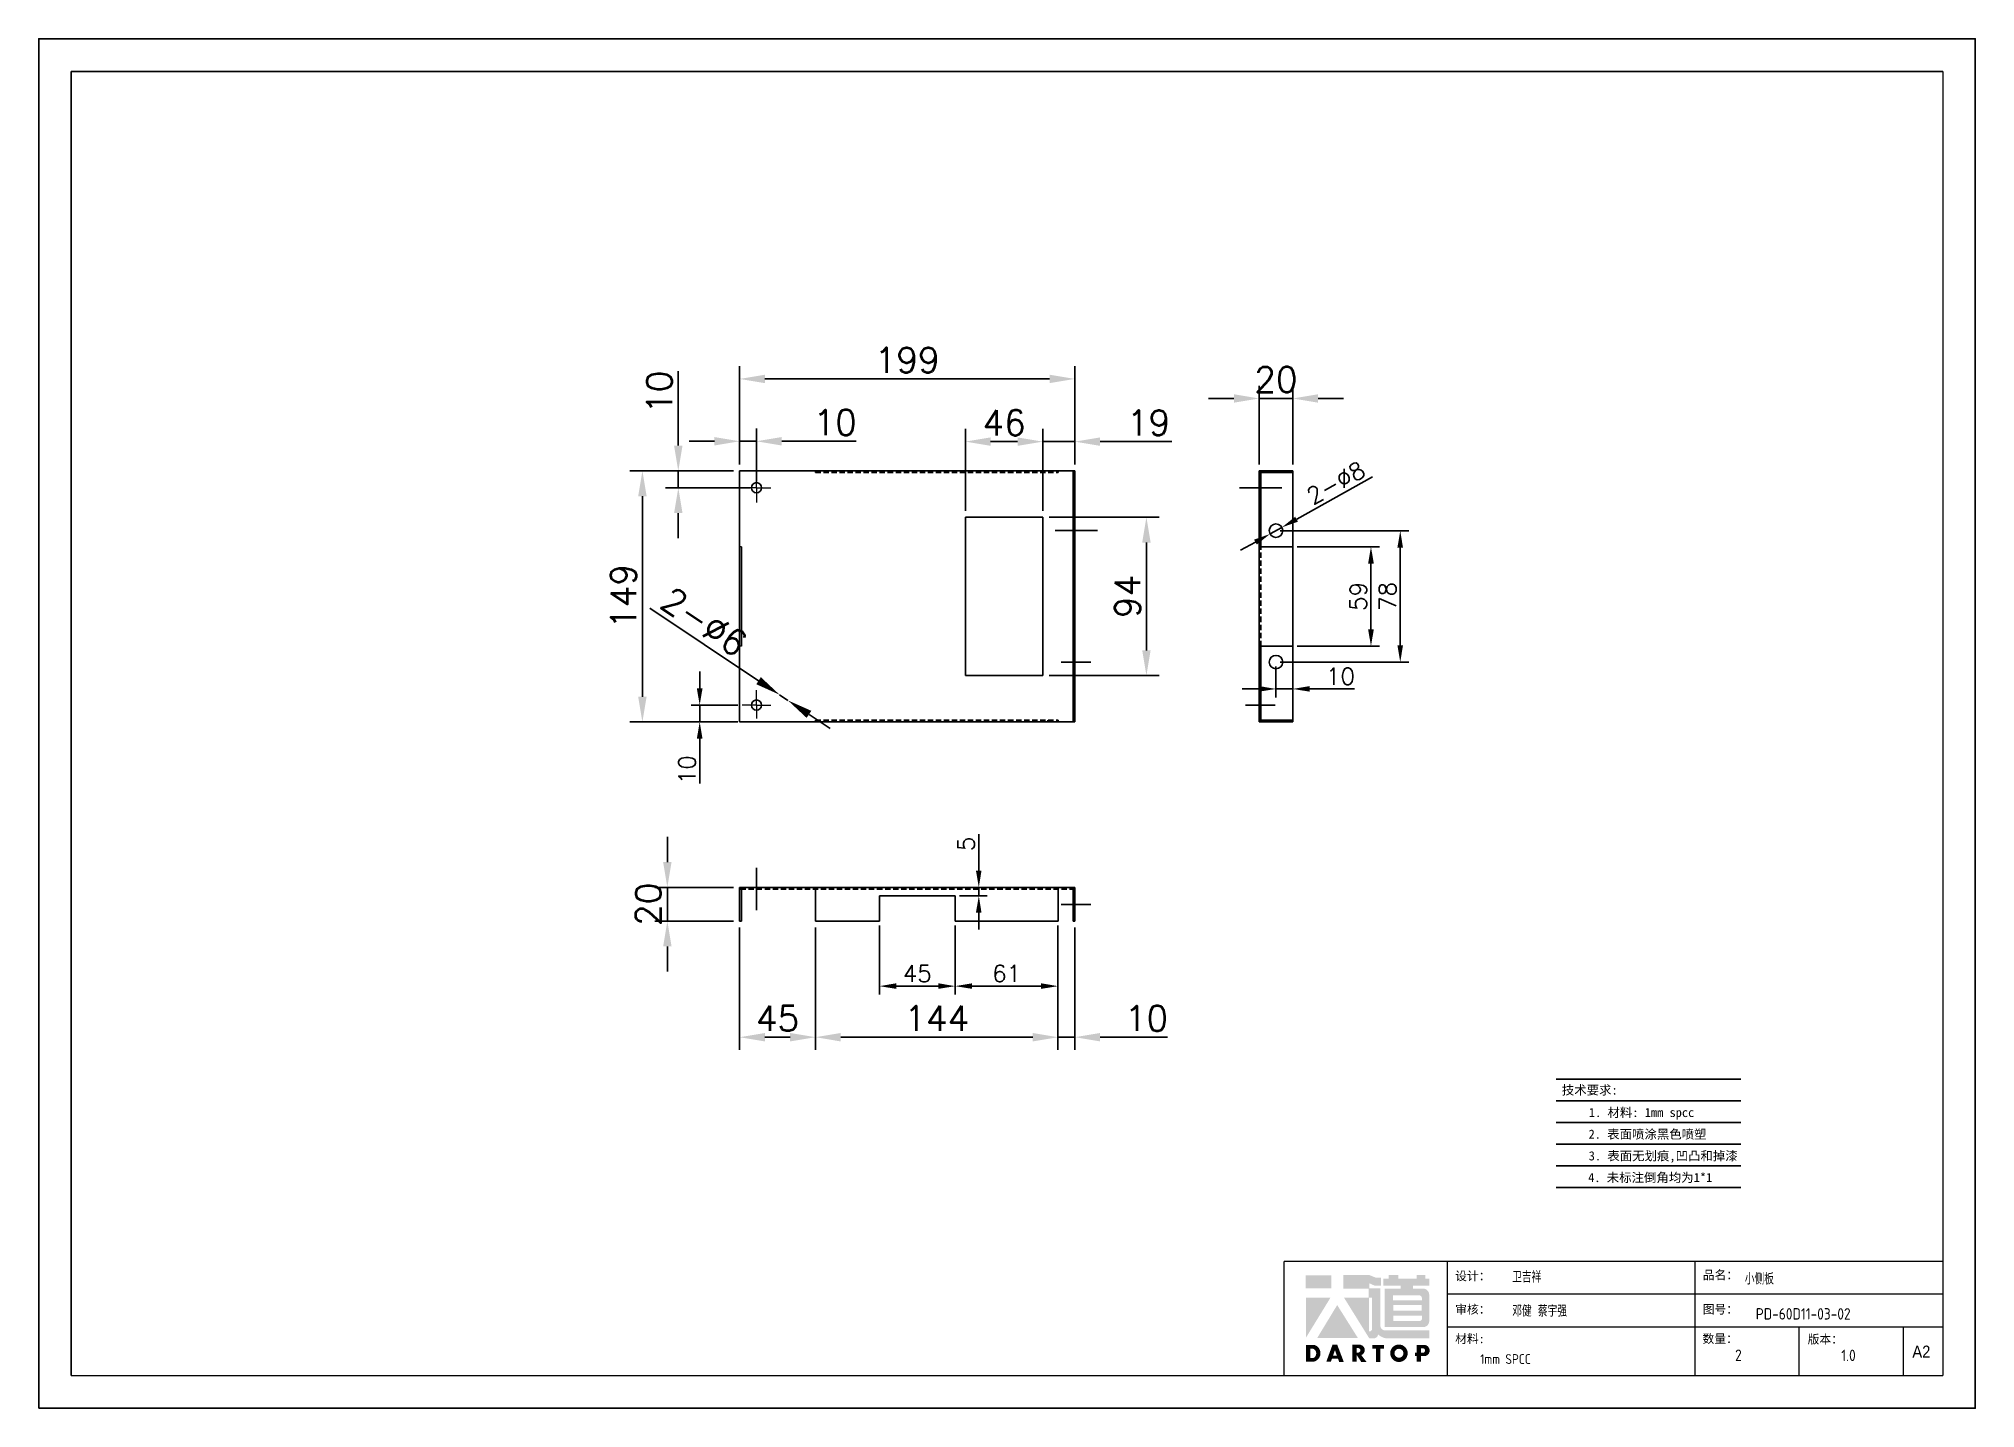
# Model space of a CAD drawing. Header units: millimetres. Extents: x -30327 to 34858, y 4015 to 75103.
# Drawn here: x -2896 to -1746, y 45675 to 46488 of the extents above; entities that cross this region are included whole.
import ezdxf
from ezdxf.enums import TextEntityAlignment as Align

# ---------------------------------------------------------------- set-up
doc = ezdxf.new("R2010")
doc.units = ezdxf.units.MM
doc.linetypes.add('HIDDEN2', pattern=[4.7625, 3.175, -1.5875])
doc.layers.add('A-TITLEBLOCK', color=7, linetype='Continuous', lineweight=18)
doc.layers.add('dim', color=2, linetype='Continuous', lineweight=9)
doc.layers.add('hidden', color=3, linetype='HIDDEN2')
doc.layers.add('print', color=30, linetype='Continuous')
doc.styles.add('GB', font='GBENOR.SHX', dxfattribs={"bigfont": 'gbcbig.shx'})
doc.styles.add('HZ', font='')
doc.styles.add('SLDTEXTSTYLE0', font='simfang.ttf', dxfattribs={"bigfont": 'bigfont'})
doc.styles.add('SLDTEXTSTYLE1', font='Gothic.ttf', dxfattribs={"width": 0.913})
doc.styles.get("Standard").update_dxf_attribs({"font": 'txt', "bigfont": 'gbcbig.shx'})
doc.styles.get('HZ').set_extended_font_data('SimSun')
doc.dimstyles.new('1-4', dxfattribs={"dimscale": 4, "dimtxt": 2.5, "dimasz": 2.5, "dimexe": 1.25, "dimexo": 0.625, "dimtad": 1, "dimdsep": 46, "dimtxsty": 'Standard', "dimcen": 2.5, "dimadec": 0, "dimazin": 0, "dimtfac": 1, "dimtmove": 0, "dimatfit": 3, "dimfxl": 0, "dimarcsym": 0})
doc.dimstyles.new('1-6', dxfattribs={"dimscale": 6, "dimtxt": 2.5, "dimasz": 2.5, "dimexe": 1.25, "dimexo": 0.625, "dimtad": 1, "dimdsep": 46, "dimtxsty": 'Standard', "dimcen": 2.5, "dimadec": 0, "dimazin": 0, "dimtfac": 1, "dimtmove": 0, "dimatfit": 3, "dimfxl": 0, "dimarcsym": 0})

msp = doc.modelspace()

# ---------------------------------------------------------------- texts
at = {"style": 'HZ'}
for s, height, p in [('技术要求:', 5.40642, (-1975.311, 45864.1508)), ('1. 材料: 1mm spcc ', 5.406416, (-1942.7114, 45850.8337)), ('    2. 表面喷涂黑色喷塑  ', 5.406416, (-1944.6934, 45837.9613)), ('3. 表面无划痕,凹凸和掉漆', 5.406416, (-1931.7129, 45825.0889)), ('4. 未标注倒角均为1*1', 5.406416, (-1939.4327, 45812.2164))]:
    msp.add_text(s, height=height, dxfattribs=at).set_placement(p, align=Align.MIDDLE_CENTER)

# ---------------------------------------------------------------- blocks, each defined once
blk = doc.blocks.new('*D1077')
at = {"layer": 'Defpoints', "color": 0}
for p in [(-2456.3, 46098.8), (-2451.3, 46095.4)]:
    blk.add_point(p, dxfattribs=at)
at = {"layer": 'dim', "color": 0, "lineweight": -2}
for p, q in [((-2533.2, 46150.1), (-2468.8, 46107.1)), ((-2451.3, 46095.4), (-2456.3, 46098.8)), ((-2438.8, 46087.1), (-2426.3, 46078.8))]:
    blk.add_line(p, q, dxfattribs=at)
at = {"layer": 'dim', "color": 0}
for points in [[(-2467.4, 46109.2), (-2470.1, 46105), (-2456.3, 46098.8)], [(-2437.4, 46089.2), (-2440.2, 46085), (-2451.3, 46095.4)]]:
    blk.add_solid(points, dxfattribs=at)
at = {"layer": 'dim', "color": 0, "lineweight": 9, "insert": (-2501, 46142.1), "char_height": 15, "attachment_point": 5, "rotation": 326.2874}
blk.add_mtext('2-%%C6', dxfattribs=at)
blk = doc.blocks.new('*D1078')
at = {"layer": 'Defpoints', "color": 0}
for p in [(-2537.7, 46231.6), (-2480, 46231.6), (-2480, 46082.6)]:
    blk.add_point(p, dxfattribs=at)
at = {"layer": 'dim', "color": 0, "lineweight": -2}
for p, q in [((-2483.7, 46231.6), (-2545.2, 46231.6)), ((-2537.7, 46097.6), (-2537.7, 46216.6)), ((-2483.7, 46082.6), (-2545.2, 46082.6))]:
    blk.add_line(p, q, dxfattribs=at)
at = {"layer": 'dim', "color": 0}
for points in [[(-2540.2, 46216.6), (-2535.2, 46216.6), (-2537.7, 46231.6)], [(-2540.2, 46097.6), (-2535.2, 46097.6), (-2537.7, 46082.6)]]:
    blk.add_solid(points, dxfattribs=at)
at = {"layer": 'dim', "color": 0, "lineweight": 9, "insert": (-2549, 46157.1), "char_height": 15, "attachment_point": 5, "rotation": 90}
blk.add_mtext('149', dxfattribs=at)
blk = doc.blocks.new('*D1079')
at = {"layer": 'Defpoints', "color": 0}
for p in [(-2281, 46286.2), (-2480, 46231.6), (-2281, 46231.6)]:
    blk.add_point(p, dxfattribs=at)
at = {"layer": 'dim', "color": 0, "lineweight": -2}
for p, q in [((-2480, 46235.4), (-2480, 46293.7)), ((-2465, 46286.2), (-2296, 46286.2)), ((-2281, 46235.4), (-2281, 46293.7))]:
    blk.add_line(p, q, dxfattribs=at)
at = {"layer": 'dim', "color": 0}
for points in [[(-2465, 46288.7), (-2465, 46283.7), (-2480, 46286.2)], [(-2296, 46288.7), (-2296, 46283.7), (-2281, 46286.2)]]:
    blk.add_solid(points, dxfattribs=at)
at = {"layer": 'dim', "color": 0, "lineweight": 9, "insert": (-2380.5, 46297.4), "char_height": 15, "attachment_point": 5}
blk.add_mtext('199', dxfattribs=at)
blk = doc.blocks.new('*D1080')
at = {"layer": 'Defpoints', "color": 0}
for p in [(-2516.4, 46231.6), (-2480, 46231.6), (-2470, 46221.6)]:
    blk.add_point(p, dxfattribs=at)
at = {"layer": 'dim', "color": 0, "lineweight": -2}
for p, q in [((-2516.4, 46246.6), (-2516.4, 46290.8)), ((-2483.7, 46231.6), (-2523.9, 46231.6)), ((-2516.4, 46221.6), (-2516.4, 46231.6)), ((-2473.7, 46221.6), (-2523.9, 46221.6)), ((-2516.4, 46206.6), (-2516.4, 46191.6))]:
    blk.add_line(p, q, dxfattribs=at)
at = {"layer": 'dim', "color": 0}
for points in [[(-2518.9, 46246.6), (-2513.9, 46246.6), (-2516.4, 46231.6)], [(-2518.9, 46206.6), (-2513.9, 46206.6), (-2516.4, 46221.6)]]:
    blk.add_solid(points, dxfattribs=at)
at = {"layer": 'dim', "color": 0, "lineweight": 9, "insert": (-2527.6, 46278.3), "char_height": 15, "attachment_point": 5, "rotation": 90}
blk.add_mtext('10', dxfattribs=at)
blk = doc.blocks.new('*D1081')
at = {"layer": 'Defpoints', "color": 0}
for p in [(-2480, 46249.2), (-2480, 46231.6), (-2470, 46221.6)]:
    blk.add_point(p, dxfattribs=at)
at = {"layer": 'dim', "color": 0, "lineweight": -2}
for p, q in [((-2495, 46249.2), (-2510, 46249.2)), ((-2480, 46235.4), (-2480, 46256.7)), ((-2480, 46249.2), (-2470, 46249.2)), ((-2470, 46225.4), (-2470, 46256.7)), ((-2455, 46249.2), (-2410.8, 46249.2))]:
    blk.add_line(p, q, dxfattribs=at)
at = {"layer": 'dim', "color": 0}
for points in [[(-2495, 46251.7), (-2495, 46246.7), (-2480, 46249.2)], [(-2455, 46251.7), (-2455, 46246.7), (-2470, 46249.2)]]:
    blk.add_solid(points, dxfattribs=at)
at = {"layer": 'dim', "color": 0, "lineweight": 9, "insert": (-2423.3, 46260.4), "char_height": 15, "attachment_point": 5}
blk.add_mtext('10', dxfattribs=at)
blk = doc.blocks.new('*D1090')
at = {"layer": 'Defpoints', "color": 0}
for p in [(-2522.9, 45984.4), (-2480, 45984.4), (-2480, 45964.4)]:
    blk.add_point(p, dxfattribs=at)
at = {"layer": 'dim', "color": 0, "lineweight": -2}
for p, q in [((-2522.9, 45999.4), (-2522.9, 46014.4)), ((-2483.7, 45984.4), (-2530.4, 45984.4)), ((-2522.9, 45964.4), (-2522.9, 45984.4)), ((-2483.7, 45964.4), (-2530.4, 45964.4)), ((-2522.9, 45949.4), (-2522.9, 45934.4))]:
    blk.add_line(p, q, dxfattribs=at)
at = {"layer": 'dim', "color": 0}
for points in [[(-2525.4, 45999.4), (-2520.4, 45999.4), (-2522.9, 45984.4)], [(-2525.4, 45949.4), (-2520.4, 45949.4), (-2522.9, 45964.4)]]:
    blk.add_solid(points, dxfattribs=at)
at = {"layer": 'dim', "color": 0, "lineweight": 9, "insert": (-2534.2, 45974.4), "char_height": 15, "attachment_point": 5, "rotation": 90}
blk.add_mtext('20', dxfattribs=at)
blk = doc.blocks.new('*D1091')
at = {"layer": 'Defpoints', "color": 0}
for p in [(-2480, 45964.4), (-2435, 45964.4), (-2435, 45895.5)]:
    blk.add_point(p, dxfattribs=at)
at = {"layer": 'dim', "color": 0, "lineweight": -2}
for p, q in [((-2480, 45960.6), (-2480, 45888)), ((-2435, 45960.6), (-2435, 45888)), ((-2465, 45895.5), (-2450, 45895.5))]:
    blk.add_line(p, q, dxfattribs=at)
at = {"layer": 'dim', "color": 0}
for points in [[(-2465, 45898), (-2465, 45893), (-2480, 45895.5)], [(-2450, 45898), (-2450, 45893), (-2435, 45895.5)]]:
    blk.add_solid(points, dxfattribs=at)
at = {"layer": 'dim', "color": 0, "lineweight": 9, "insert": (-2457.5, 45906.7), "char_height": 15, "attachment_point": 5}
blk.add_mtext('45', dxfattribs=at)
blk = doc.blocks.new('*D1092')
at = {"layer": 'Defpoints', "color": 0}
for p in [(-2435, 45964.4), (-2291, 45964.4), (-2291, 45895.5)]:
    blk.add_point(p, dxfattribs=at)
at = {"layer": 'dim', "color": 0, "lineweight": -2}
for p, q in [((-2435, 45960.6), (-2435, 45888)), ((-2291, 45960.6), (-2291, 45888)), ((-2420, 45895.5), (-2306, 45895.5))]:
    blk.add_line(p, q, dxfattribs=at)
at = {"layer": 'dim', "color": 0}
for points in [[(-2420, 45898), (-2420, 45893), (-2435, 45895.5)], [(-2306, 45898), (-2306, 45893), (-2291, 45895.5)]]:
    blk.add_solid(points, dxfattribs=at)
at = {"layer": 'dim', "color": 0, "lineweight": 9, "insert": (-2363, 45906.7), "char_height": 15, "attachment_point": 5}
blk.add_mtext('144', dxfattribs=at)
blk = doc.blocks.new('*D1093')
at = {"layer": 'Defpoints', "color": 0}
for p in [(-2291, 45964.4), (-2281, 45964.4), (-2291, 45895.5)]:
    blk.add_point(p, dxfattribs=at)
at = {"layer": 'dim', "color": 0, "lineweight": -2}
for p, q in [((-2291, 45960.6), (-2291, 45888)), ((-2281, 45960.6), (-2281, 45888)), ((-2306, 45895.5), (-2321, 45895.5)), ((-2291, 45895.5), (-2281, 45895.5)), ((-2266, 45895.5), (-2226, 45895.5))]:
    blk.add_line(p, q, dxfattribs=at)
at = {"layer": 'dim', "color": 0}
for points in [[(-2306, 45898), (-2306, 45893), (-2291, 45895.5)], [(-2266, 45898), (-2266, 45893), (-2281, 45895.5)]]:
    blk.add_solid(points, dxfattribs=at)
at = {"layer": 'dim', "color": 0, "lineweight": 9, "insert": (-2238.5, 45906.7), "char_height": 15, "attachment_point": 5}
blk.add_mtext('10', dxfattribs=at)
blk = doc.blocks.new('*D1094')
at = {"layer": 'Defpoints', "color": 0}
for p in [(-2171.6, 46274.6), (-2171.6, 46231.6), (-2151.6, 46231.6)]:
    blk.add_point(p, dxfattribs=at)
at = {"layer": 'dim', "color": 0, "lineweight": -2}
for p, q in [((-2186.6, 46274.6), (-2201.6, 46274.6)), ((-2171.6, 46235.4), (-2171.6, 46282.1)), ((-2151.6, 46274.6), (-2171.6, 46274.6)), ((-2151.6, 46235.4), (-2151.6, 46282.1)), ((-2136.6, 46274.6), (-2121.6, 46274.6))]:
    blk.add_line(p, q, dxfattribs=at)
at = {"layer": 'dim', "color": 0}
for points in [[(-2186.6, 46277.1), (-2186.6, 46272.1), (-2171.6, 46274.6)], [(-2136.6, 46277.1), (-2136.6, 46272.1), (-2151.6, 46274.6)]]:
    blk.add_solid(points, dxfattribs=at)
at = {"layer": 'dim', "color": 0, "lineweight": 9, "insert": (-2161.6, 46285.9), "char_height": 15, "attachment_point": 5}
blk.add_mtext('20', dxfattribs=at)
blk = doc.blocks.new('*D1082')
at = {"layer": 'Defpoints', "color": 0}
for p in [(-2151.6, 46186.6), (-2105.2, 46186.6), (-2151.6, 46127.6)]:
    blk.add_point(p, dxfattribs=at)
at = {"layer": 'dim', "color": 0, "lineweight": -2}
for p, q in [((-2149.1, 46186.6), (-2100.2, 46186.6)), ((-2105.2, 46137.6), (-2105.2, 46176.6)), ((-2149.1, 46127.6), (-2100.2, 46127.6))]:
    blk.add_line(p, q, dxfattribs=at)
at = {"layer": 'dim', "color": 0}
for points in [[(-2106.9, 46176.6), (-2103.5, 46176.6), (-2105.2, 46186.6)], [(-2106.9, 46137.6), (-2103.5, 46137.6), (-2105.2, 46127.6)]]:
    blk.add_solid(points, dxfattribs=at)
at = {"layer": 'dim', "color": 0, "insert": (-2112.7, 46157.1), "char_height": 10, "attachment_point": 5, "rotation": 90}
blk.add_mtext('59', dxfattribs=at)
blk = doc.blocks.new('*D1083')
at = {"layer": 'Defpoints', "color": 0}
for p in [(-2352, 45964.4), (-2291, 45964.4), (-2352, 45925.8)]:
    blk.add_point(p, dxfattribs=at)
at = {"layer": 'dim', "color": 0, "lineweight": -2}
for p, q in [((-2352, 45961.9), (-2352, 45920.8)), ((-2291, 45961.9), (-2291, 45920.8)), ((-2301, 45925.8), (-2342, 45925.8))]:
    blk.add_line(p, q, dxfattribs=at)
at = {"layer": 'dim', "color": 0}
for points in [[(-2342, 45927.5), (-2342, 45924.2), (-2352, 45925.8)], [(-2301, 45927.5), (-2301, 45924.2), (-2291, 45925.8)]]:
    blk.add_solid(points, dxfattribs=at)
at = {"layer": 'dim', "color": 0, "insert": (-2321.5, 45933.3), "char_height": 10, "attachment_point": 5}
blk.add_mtext('61', dxfattribs=at)
blk = doc.blocks.new('*D1084')
at = {"layer": 'Defpoints', "color": 0}
for p in [(-2397, 45964.4), (-2352, 45964.4), (-2397, 45925.8)]:
    blk.add_point(p, dxfattribs=at)
at = {"layer": 'dim', "color": 0, "lineweight": -2}
for p, q in [((-2397, 45961.9), (-2397, 45920.8)), ((-2352, 45961.9), (-2352, 45920.8)), ((-2362, 45925.8), (-2387, 45925.8))]:
    blk.add_line(p, q, dxfattribs=at)
at = {"layer": 'dim', "color": 0}
for points in [[(-2387, 45927.5), (-2387, 45924.2), (-2397, 45925.8)], [(-2362, 45927.5), (-2362, 45924.2), (-2352, 45925.8)]]:
    blk.add_solid(points, dxfattribs=at)
at = {"layer": 'dim', "color": 0, "insert": (-2374.5, 45933.3), "char_height": 10, "attachment_point": 5}
blk.add_mtext('45', dxfattribs=at)
blk = doc.blocks.new('*D1085')
at = {"layer": 'Defpoints', "color": 0}
for p in [(-2352, 45984.4), (-2338, 45984.4), (-2352, 45979.4)]:
    blk.add_point(p, dxfattribs=at)
at = {"layer": 'dim', "color": 0, "lineweight": -2}
for p, q in [((-2338, 45994.4), (-2338, 46016)), ((-2349.5, 45984.4), (-2333, 45984.4)), ((-2338, 45979.4), (-2338, 45984.4)), ((-2349.5, 45979.4), (-2333, 45979.4)), ((-2338, 45969.4), (-2338, 45959.4))]:
    blk.add_line(p, q, dxfattribs=at)
at = {"layer": 'dim', "color": 0}
for points in [[(-2339.7, 45994.4), (-2336.4, 45994.4), (-2338, 45984.4)], [(-2339.7, 45969.4), (-2336.4, 45969.4), (-2338, 45979.4)]]:
    blk.add_solid(points, dxfattribs=at)
at = {"layer": 'dim', "color": 0, "insert": (-2345.5, 46010.2), "char_height": 10, "attachment_point": 5, "rotation": 90}
blk.add_mtext('5', dxfattribs=at)
blk = doc.blocks.new('*D1086')
at = {"layer": 'Defpoints', "color": 0}
for p in [(-2161.6, 46196.1), (-2161.6, 46118.1), (-2087.8, 46118.1)]:
    blk.add_point(p, dxfattribs=at)
at = {"layer": 'dim', "color": 0, "lineweight": -2}
for p, q in [((-2159.1, 46196.1), (-2082.8, 46196.1)), ((-2087.8, 46186.1), (-2087.8, 46128.1)), ((-2159.1, 46118.1), (-2082.8, 46118.1))]:
    blk.add_line(p, q, dxfattribs=at)
at = {"layer": 'dim', "color": 0}
for points in [[(-2089.5, 46186.1), (-2086.2, 46186.1), (-2087.8, 46196.1)], [(-2089.5, 46128.1), (-2086.2, 46128.1), (-2087.8, 46118.1)]]:
    blk.add_solid(points, dxfattribs=at)
at = {"layer": 'dim', "color": 0, "insert": (-2095.3, 46157.1), "char_height": 10, "attachment_point": 5, "rotation": 90}
blk.add_mtext('78', dxfattribs=at)
blk = doc.blocks.new('*D1087')
at = {"layer": 'Defpoints', "color": 0}
for p in [(-2165.1, 46194.2), (-2158.1, 46198.1)]:
    blk.add_point(p, dxfattribs=at)
at = {"layer": 'dim', "color": 0, "lineweight": -2}
for p, q in [((-2104.2, 46228), (-2149.3, 46202.9)), ((-2165.1, 46194.2), (-2158.1, 46198.1)), ((-2173.8, 46189.4), (-2182.6, 46184.5))]:
    blk.add_line(p, q, dxfattribs=at)
at = {"layer": 'dim', "color": 0}
for points in [[(-2150.2, 46204.4), (-2148.5, 46201.5), (-2158.1, 46198.1)], [(-2174.6, 46190.8), (-2173, 46187.9), (-2165.1, 46194.2)]]:
    blk.add_solid(points, dxfattribs=at)
at = {"layer": 'dim', "color": 0, "insert": (-2126, 46224.5), "char_height": 10, "attachment_point": 5, "rotation": 29.0383}
blk.add_mtext('2-∅8', dxfattribs=at)
blk = doc.blocks.new('*D1088')
at = {"layer": 'Defpoints', "color": 0}
for p in [(-2478.5, 46092.6), (-2503.7, 46082.6), (-2478.5, 46082.6)]:
    blk.add_point(p, dxfattribs=at)
at = {"layer": 'dim', "color": 0, "lineweight": -2}
for p, q in [((-2503.7, 46102.6), (-2503.7, 46112.6)), ((-2481, 46092.6), (-2508.7, 46092.6)), ((-2503.7, 46092.6), (-2503.7, 46082.6)), ((-2481, 46082.6), (-2508.7, 46082.6)), ((-2503.7, 46072.6), (-2503.7, 46046))]:
    blk.add_line(p, q, dxfattribs=at)
at = {"layer": 'dim', "color": 0}
for points in [[(-2505.4, 46102.6), (-2502, 46102.6), (-2503.7, 46092.6)], [(-2505.4, 46072.6), (-2502, 46072.6), (-2503.7, 46082.6)]]:
    blk.add_solid(points, dxfattribs=at)
at = {"layer": 'dim', "color": 0, "insert": (-2511.2, 46054.3), "char_height": 10, "attachment_point": 5, "rotation": 90}
blk.add_mtext('10', dxfattribs=at)
blk = doc.blocks.new('*D1089')
at = {"layer": 'Defpoints', "color": 0}
for p in [(-2161.6, 46118.1), (-2151.6, 46118.1), (-2151.6, 46102.2)]:
    blk.add_point(p, dxfattribs=at)
at = {"layer": 'dim', "color": 0, "lineweight": -2}
for p, q in [((-2161.6, 46115.6), (-2161.6, 46097.2)), ((-2151.6, 46115.6), (-2151.6, 46097.2)), ((-2171.6, 46102.2), (-2181.6, 46102.2)), ((-2161.6, 46102.2), (-2151.6, 46102.2)), ((-2141.6, 46102.2), (-2114.9, 46102.2))]:
    blk.add_line(p, q, dxfattribs=at)
at = {"layer": 'dim', "color": 0}
for points in [[(-2171.6, 46103.9), (-2171.6, 46100.6), (-2161.6, 46102.2)], [(-2141.6, 46103.9), (-2141.6, 46100.6), (-2151.6, 46102.2)]]:
    blk.add_solid(points, dxfattribs=at)
at = {"layer": 'dim', "color": 0, "insert": (-2123.3, 46109.7), "char_height": 10, "attachment_point": 5}
blk.add_mtext('10', dxfattribs=at)
blk = doc.blocks.new('*D1095')
at = {"layer": 'Defpoints', "color": 0}
for p in [(-2300, 46249), (-2346, 46204.1), (-2300, 46204.1)]:
    blk.add_point(p, dxfattribs=at)
at = {"layer": 'dim', "color": 0, "lineweight": -2}
for p, q in [((-2346, 46207.9), (-2346, 46256.5)), ((-2331, 46249), (-2315, 46249)), ((-2300, 46207.9), (-2300, 46256.5))]:
    blk.add_line(p, q, dxfattribs=at)
at = {"layer": 'dim', "color": 0}
for points in [[(-2331, 46251.5), (-2331, 46246.5), (-2346, 46249)], [(-2315, 46251.5), (-2315, 46246.5), (-2300, 46249)]]:
    blk.add_solid(points, dxfattribs=at)
at = {"layer": 'dim', "color": 0, "insert": (-2323, 46260.2), "char_height": 15, "attachment_point": 5}
blk.add_mtext('46', dxfattribs=at)
blk = doc.blocks.new('*D1096')
at = {"layer": 'Defpoints', "color": 0}
for p in [(-2281, 46249), (-2281, 46231.6), (-2300, 46204.1)]:
    blk.add_point(p, dxfattribs=at)
at = {"layer": 'dim', "color": 0, "lineweight": -2}
for p, q in [((-2315, 46249), (-2330, 46249)), ((-2300, 46207.9), (-2300, 46256.5)), ((-2300, 46249), (-2281, 46249)), ((-2281, 46235.4), (-2281, 46256.5)), ((-2266, 46249), (-2223.5, 46249))]:
    blk.add_line(p, q, dxfattribs=at)
at = {"layer": 'dim', "color": 0}
for points in [[(-2315, 46251.5), (-2315, 46246.5), (-2300, 46249)], [(-2266, 46251.5), (-2266, 46246.5), (-2281, 46249)]]:
    blk.add_solid(points, dxfattribs=at)
at = {"layer": 'dim', "color": 0, "insert": (-2237.2, 46260.2), "char_height": 15, "attachment_point": 5}
blk.add_mtext('19', dxfattribs=at)
blk = doc.blocks.new('*D1097')
at = {"layer": 'Defpoints', "color": 0}
for p in [(-2300, 46204.1), (-2300, 46110.1), (-2238.5, 46110.1)]:
    blk.add_point(p, dxfattribs=at)
at = {"layer": 'dim', "color": 0, "lineweight": -2}
for p, q in [((-2296.2, 46204.1), (-2231, 46204.1)), ((-2238.5, 46189.1), (-2238.5, 46125.1)), ((-2296.2, 46110.1), (-2231, 46110.1))]:
    blk.add_line(p, q, dxfattribs=at)
at = {"layer": 'dim', "color": 0}
for points in [[(-2241, 46189.1), (-2236, 46189.1), (-2238.5, 46204.1)], [(-2241, 46125.1), (-2236, 46125.1), (-2238.5, 46110.1)]]:
    blk.add_solid(points, dxfattribs=at)
at = {"layer": 'dim', "color": 0, "insert": (-2249.7, 46157.1), "char_height": 15, "attachment_point": 5, "rotation": 90}
blk.add_mtext('94', dxfattribs=at)
blk = doc.blocks.new('Dartop Logo')
at = {"true_color": 0xc40018}
h = blk.add_hatch(color=12, dxfattribs=at)
h.set_gradient(color1=(196, 0, 24), color2=(196, 0, 24), tint=1)
h.paths.add_polyline_path([(30.39, -3.87), (33.08, -5.04), (35.99, -5.04), (35.99, -1.19), (33.59, -1.19), (30.46, 0.05), (17.94, 0.05), (17.94, -6.46), (30.12, -6.46), (30.12, -6.59), (30.12, -10.75), (18.31, -10.75), (30.46, -30.31), (32.87, -30.31, 0.279375), (34.63, -28.6), (34.63, -28.51), (34.84, -28.51, 0.143145), (38.15, -30.2), (59.27, -30.2), (59.27, -26.49), (38.06, -26.49, -0.414214), (35.75, -24.18), (35.75, -6.26), (30.39, -6.26)])
h.paths.add_polyline_path([(30.25, -10.84), (31.8, -10.84), (31.8, -26.02, -0.088936), (30.9, -26.94), (30.24, -26.94)], flags=16)
h = blk.add_hatch(color=12, dxfattribs=at)
h.set_gradient(color1=(196, 0, 24), color2=(196, 0, 24), tint=1)
h.paths.add_polyline_path([(59.24, -1.73), (57.36, -1.73), (57.36, 0.06), (53.06, 0.06), (53.06, -1.64), (44.29, -1.64), (44.29, 0.15), (39.7, 0.15), (39.7, -1.67), (37.16, -1.67), (37.16, -4.97), (45.54, -4.97), (45.54, -6.42), (37.73, -6.42), (37.73, -24.88), (56.26, -24.88, 0.414214), (59.15, -21.99), (59.15, -9.35, 0.414214), (56.26, -6.46), (51.36, -6.46), (51.36, -5.03), (59.24, -5.03)])
h.paths.add_polyline_path([(54.21, -9.59, -0.414214), (55.66, -11.04), (55.66, -12.1), (41.79, -12.1), (41.79, -9.59)], flags=16)
h.paths.add_polyline_path([(55.57, -14.33), (55.57, -17.01), (41.88, -17.01), (41.88, -14.33)], flags=16)
h.paths.add_polyline_path([(55.75, -19.43), (55.75, -20.57, -0.414214), (54.3, -22.02), (41.88, -22.02), (41.88, -19.43)], flags=16)
h = blk.add_hatch(color=12, dxfattribs=at)
h.set_gradient(color1=(196, 0, 24), color2=(196, 0, 24), tint=1)
h.paths.add_polyline_path([(12.18, 0), (0, 0), (0, -6.37), (12.18, -6.37)])
h = blk.add_hatch(color=12, dxfattribs=at)
h.set_gradient(color1=(196, 0, 24), color2=(196, 0, 24), tint=1)
h.paths.add_polyline_path([(11.79, -10.83), (0.03, -10.83), (0.03, -30.03)])
h = blk.add_hatch(color=12, dxfattribs=at)
h.set_gradient(color1=(196, 0, 24), color2=(196, 0, 24), tint=1)
h.paths.add_polyline_path([(15.05, -14.31), (5.44, -30.15), (25.01, -30.15)])
at = {"true_color": 0x646464}
h = blk.add_hatch(color=251, dxfattribs=at)
h.set_gradient(color1=(100, 100, 100), color2=(100, 100, 100), tint=1)
h.paths.add_polyline_path([(4.15, -33.43), (0.11, -33.43), (0.11, -41.5), (3.51, -41.5, 0.793016)])
h.paths.add_polyline_path([(3.57, -39.73), (2.16, -39.73), (2.16, -35.19), (3.42, -35.19, -0.671361)], flags=16)
h = blk.add_hatch(color=251, dxfattribs=at)
h.set_gradient(color1=(100, 100, 100), color2=(100, 100, 100), tint=1)
h.paths.add_polyline_path([(15.08, -33.36), (12.78, -33.36), (9.82, -41.51), (12, -41.51), (12.51, -40.06), (15.46, -40.06), (15.99, -41.52), (18.19, -41.52)])
h.paths.add_polyline_path([(14.9, -38.51), (13.07, -38.51), (13.97, -35.95)], flags=16)
h = blk.add_hatch(color=251, dxfattribs=at)
h.set_gradient(color1=(100, 100, 100), color2=(100, 100, 100), tint=1)
h.paths.add_polyline_path([(26.27, -33.36), (22.3, -33.36), (22.3, -41.51), (24.4, -41.51), (24.4, -38.28), (26.55, -41.54), (29.09, -41.54), (26.61, -38.3, 0.744055)])
h.paths.add_polyline_path([(24.38, -37.08), (24.38, -34.94), (25.32, -34.94, -0.796809), (25.3, -37.08)], flags=16)
h = blk.add_hatch(color=251, dxfattribs=at)
h.set_gradient(color1=(100, 100, 100), color2=(100, 100, 100), tint=1)
h.paths.add_polyline_path([(37.44, -33.4), (31.88, -33.4), (31.88, -35.16), (33.61, -35.16), (33.61, -41.52), (35.69, -41.52), (35.69, -35.16), (37.44, -35.16)])
h = blk.add_hatch(color=251, dxfattribs=at)
h.set_gradient(color1=(100, 100, 100), color2=(100, 100, 100), tint=1)
h.paths.add_polyline_path([(40.46, -37.41, 1), (48.83, -37.41, 1)])
h.paths.add_polyline_path([(46.8, -37.41, -1), (42.5, -37.41, -1)], flags=16)
h = blk.add_hatch(color=251, dxfattribs=at)
h.set_gradient(color1=(100, 100, 100), color2=(100, 100, 100), tint=1)
h.paths.add_polyline_path([(56.85, -33.38), (56.73, -33.38), (53.19, -33.38), (53.19, -37.19), (52.26, -37.19), (52.26, -38.73), (53.18, -38.73), (53.18, -41.5), (55.24, -41.5), (55.24, -38.72), (57.51, -38.72, 0.812304)])
h.paths.add_polyline_path([(55.21, -37.18), (55.21, -35.05), (56.39, -35.05, -0.778213), (56.27, -37.18)], flags=16)
blk = doc.blocks.new('DT-A2-TITLE')
for p, q in [((594, 420), (0, 420)), ((0, 420), (0, 420)), ((0, 420), (0, 0)), ((0, 420), (10, 420)), ((594, 0), (594, 420)), ((10, 410), (10, 10)), ((584, 410), (10, 410))]:
    blk.add_line(p, q)
at = {"layer": 'A-TITLEBLOCK', "color": 7}
for p, q in [((584, 410), (584, 10)), ((594, 0), (594, 297)), ((382, 10), (382, 45)), ((584, 45), (382, 45)), ((432, 45), (432, 10)), ((508, 45), (508, 10)), ((584, 35), (432, 35)), ((432, 25), (584.08, 25)), ((540, 10), (540, 25)), ((572, 10), (572, 25)), ((10, 10), (584, 10)), ((0, 0), (594, 0))]:
    blk.add_line(p, q, dxfattribs=at)
at = {"layer": 'A-TITLEBLOCK', "xscale": 0.6400000000000001, "yscale": 0.6400000000000001, "zscale": 0.6400000000000001}
blk.add_blockref('Dartop Logo', (388.65, 40.81), dxfattribs=at)
at = {"style": 'GB'}
for tag, p, height in [('#设计', (451.96, 38.52), 3.5), ('#品名', (523.32, 37.95), 3.5), ('#审核', (451.99, 28.1), 3.5), ('#图号', (526.67, 27.2), 3.5), ('#数量', (520.33, 14.51), 3.5), ('#版本', (552.92, 14.47), 3.5), ('#材料说明', (442.15, 13.59), 3)]:
    blk.add_attdef(tag, p, '', height=height, dxfattribs=at)
at = {"layer": 'A-TITLEBLOCK', "color": 7, "attachment_point": 1}
for s, insert, char_height, style in [('设计：', (434.47, 41.87), 2.646, 'SLDTEXTSTYLE0'), ('品名：', (510.43, 42.19), 2.646, 'SLDTEXTSTYLE0'), ('审核：', (434.47, 31.64), 2.646, 'SLDTEXTSTYLE0'), ('图号：', (510.4, 31.66), 2.646, 'SLDTEXTSTYLE0'), ('材料:', (434.47, 22.62), 2.646, 'SLDTEXTSTYLE0'), ('数量：', (510.35, 22.64), 2.646, 'SLDTEXTSTYLE0'), ('版本：', (542.59, 22.48), 2.646, 'SLDTEXTSTYLE0'), ('A2', (574.7, 19.21), 3.704, 'SLDTEXTSTYLE1')]:
    blk.add_mtext(s, dxfattribs=dict(at, insert=insert, char_height=char_height, style=style))

# ---------------------------------------------------------------- dimensions: what is measured, and where the dimension line sits
at = {"layer": 'dim', "lineweight": 9}
for base, p1, p2, picture, middle in [((-2280.9723, 46286.1987), (-2479.9723, 46231.6461), (-2280.9723, 46231.6461), '*D1079', (-2380.4723, 46286.1987)), ((-2171.5889, 46274.6075), (-2151.5889, 46231.6461), (-2171.5889, 46231.6461), '*D1094', (-2161.5889, 46274.6075)), ((-2290.9723, 45895.4867), (-2280.9723, 45964.359), (-2290.9723, 45964.359), '*D1093', (-2238.4723, 45895.4867))]:
    dim = msp.add_linear_dim(base=base, p1=p1, p2=p2, dimstyle='1-6', dxfattribs=at)
    dim.commit()
    dim.dimension.update_dxf_attribs({"geometry": picture, "text_midpoint": middle, "dimtype": 160})
for base, p1, p2, angle, picture, middle in [((-2516.3571, 46231.6461), (-2469.9723, 46221.6461), (-2479.9723, 46231.6461), 270, '*D1080', (-2516.3571, 46278.3127)), ((-2479.9723, 46249.1912), (-2469.9723, 46221.6461), (-2479.9723, 46231.6461), 180, '*D1081', (-2423.3057, 46249.1912)), ((-2537.7374, 46231.6461), (-2479.9723, 46082.6461), (-2479.9723, 46231.6461), 90, '*D1078', (-2537.7374, 46157.1461)), ((-2522.9338, 45984.359), (-2479.9723, 45964.359), (-2479.9723, 45984.359), 270, '*D1090', (-2522.9338, 45974.359))]:
    dim = msp.add_linear_dim(base=base, p1=p1, p2=p2, angle=angle, dimstyle='1-6', dxfattribs=at)
    dim.commit()
    dim.dimension.update_dxf_attribs({"geometry": picture, "text_midpoint": middle, "dimtype": 160})
at = {"layer": 'dim'}
for base, p1, p2, dimstyle, picture, middle in [((-2299.9723, 46248.9569), (-2345.9723, 46204.1461), (-2299.9723, 46204.1461), '1-6', '*D1095', (-2322.9723, 46260.2069)), ((-2280.9723, 46248.9569), (-2299.9723, 46204.1461), (-2280.9723, 46231.6461), '1-6', '*D1096', (-2237.2223, 46260.2069)), ((-2151.5889, 46102.2483), (-2161.5889, 46118.1461), (-2151.5889, 46118.1461), '1-4', '*D1089', (-2123.2556, 46109.7483)), ((-2396.9723, 45925.8321), (-2351.9723, 45964.359), (-2396.9723, 45964.359), '1-4', '*D1084', (-2374.4723, 45933.3321)), ((-2351.9723, 45925.8321), (-2290.9723, 45964.359), (-2351.9723, 45964.359), '1-4', '*D1083', (-2321.4723, 45933.3321))]:
    dim = msp.add_linear_dim(base=base, p1=p1, p2=p2, dimstyle=dimstyle, dxfattribs=at)
    dim.commit()
    dim.dimension.update_dxf_attribs({"geometry": picture, "text_midpoint": middle})
dim = msp.add_diameter_dim_2p(p1=(-2165.0861, 46194.2045), p2=(-2158.0917, 46198.0877), text='2-<>', dimstyle='1-4', dxfattribs=at)
dim.commit()
dim.dimension.update_dxf_attribs({"geometry": '*D1087', "text_midpoint": (-2126.0318, 46224.4651)})
for base, p1, p2, dimstyle, picture, middle in [((-2238.4738, 46110.1461), (-2299.9723, 46204.1461), (-2299.9723, 46110.1461), '1-6', '*D1097', (-2249.7238, 46157.1461)), ((-2087.847, 46118.1461), (-2161.5889, 46196.1461), (-2161.5889, 46118.1461), '1-4', '*D1086', (-2095.347, 46157.1461)), ((-2105.1874, 46186.6461), (-2151.5889, 46127.6461), (-2151.5889, 46186.6461), '1-4', '*D1082', (-2112.6874, 46157.1461)), ((-2503.7109, 46082.6461), (-2478.4723, 46092.6414), (-2478.4723, 46082.6461), '1-4', '*D1088', (-2511.2109, 46054.3127)), ((-2338.041, 45984.359), (-2351.9723, 45979.359), (-2351.9723, 45984.359), '1-4', '*D1085', (-2345.541, 46010.1923))]:
    dim = msp.add_linear_dim(base=base, p1=p1, p2=p2, angle=90, dimstyle=dimstyle, dxfattribs=at)
    dim.commit()
    dim.dimension.update_dxf_attribs({"geometry": picture, "text_midpoint": middle})
at = {"layer": 'dim', "lineweight": 9}
dim = msp.add_diameter_dim_2p(p1=(-2451.2877, 46095.4247), p2=(-2456.2787, 46098.7549), text='2-%%C6', dimstyle='1-6', dxfattribs=at)
dim.commit()
dim.dimension.update_dxf_attribs({"geometry": '*D1077', "text_midpoint": (-2500.9844, 46142.1084)})
for base, p1, p2, picture, middle in [((-2434.9723, 45895.4867), (-2479.9723, 45964.359), (-2434.9723, 45964.359), '*D1091', (-2457.4723, 45906.7367)), ((-2290.9723, 45895.4867), (-2434.9723, 45964.359), (-2290.9723, 45964.359), '*D1092', (-2362.9723, 45906.7367))]:
    dim = msp.add_linear_dim(base=base, p1=p1, p2=p2, dimstyle='1-6', dxfattribs=at)
    dim.commit()
    dim.dimension.update_dxf_attribs({"geometry": picture, "text_midpoint": middle})

# ---------------------------------------------------------------- linework, layer by layer
at = {"color": 0}
for p, q in [((-2479.9723, 46231.6461), (-2479.9723, 46082.6461)), ((-2280.9723, 46231.6461), (-2479.9723, 46231.6461)), ((-2281.9723, 46082.6461), (-2281.9723, 46231.6461)), ((-2280.9723, 46082.6461), (-2280.9723, 46231.6461)), ((-2345.9723, 46110.1461), (-2345.9723, 46204.1461)), ((-2299.9723, 46110.1461), (-2299.9723, 46204.1461)), ((-2478.9723, 46186.6461), (-2478.9723, 46127.6461)), ((-2479.9723, 46082.6461), (-2280.9723, 46082.6461)), ((-2342.9723, 46082.6461), (-2342.9723, 46083.6461)), ((-2296.9723, 46082.6461), (-2296.9723, 46083.6461))]:
    msp.add_line(p, q, dxfattribs=at)
for p, q in [((-2479.9723, 46231.6461), (-2434.9723, 46231.6461)), ((-2479.9723, 46231.6461), (-2479.9723, 46216.6461)), ((-2434.9723, 46231.6461), (-2434.9723, 46230.6461)), ((-2290.9723, 46230.6461), (-2290.9723, 46231.6461)), ((-2151.5889, 46231.6461), (-2171.5889, 46231.6461)), ((-2171.5889, 46231.6461), (-2171.5889, 46082.6461)), ((-2151.5889, 46231.6461), (-2171.5889, 46231.6461)), ((-2170.5889, 46186.6461), (-2170.5889, 46231.6461)), ((-2170.5889, 46230.6461), (-2151.5889, 46230.6461)), ((-2170.5889, 46230.6461), (-2151.5889, 46230.6461)), ((-2151.5889, 46230.6461), (-2151.5889, 46231.6461)), ((-2151.5889, 46231.6461), (-2151.5889, 46082.6461)), ((-2151.5889, 46230.6461), (-2151.5889, 46231.6461)), ((-2158.1277, 46221.6461), (-2183.3319, 46221.6461)), ((-2299.9723, 46204.1461), (-2345.9723, 46204.1461)), ((-2267.5111, 46196.1461), (-2292.7153, 46196.1461)), ((-2151.5889, 46186.6461), (-2171.5889, 46186.6461)), ((-2151.5889, 46186.6461), (-2151.5889, 46127.6461)), ((-2171.5889, 46127.6461), (-2151.5889, 46127.6461)), ((-2170.5889, 46082.6461), (-2170.5889, 46127.6461)), ((-2289.0759, 46118.1461), (-2271.4662, 46118.1461)), ((-2299.9723, 46110.1461), (-2345.9723, 46110.1461)), ((-2179.6925, 46092.6461), (-2162.0827, 46092.6461)), ((-2434.9723, 46082.6461), (-2434.9723, 46083.6461)), ((-2290.9723, 46083.6461), (-2290.9723, 46082.6461)), ((-2171.5889, 46082.6461), (-2151.5889, 46082.6461)), ((-2151.5889, 46083.6461), (-2170.5889, 46083.6461)), ((-2151.5889, 46082.6461), (-2151.5889, 46083.6461)), ((-2469.9723, 45970.8978), (-2469.9723, 45996.102)), ((-2479.9723, 45984.359), (-2280.9723, 45984.359)), ((-2479.9723, 45964.359), (-2479.9723, 45984.359)), ((-2434.9723, 45984.359), (-2434.9723, 45964.359)), ((-2290.9723, 45964.359), (-2290.9723, 45984.359)), ((-2280.9723, 45984.359), (-2280.9723, 45964.359)), ((-2478.9723, 45983.359), (-2478.9723, 45964.359)), ((-2396.9723, 45979.359), (-2396.9723, 45964.359)), ((-2351.9723, 45979.359), (-2396.9723, 45979.359)), ((-2351.9723, 45979.359), (-2351.9723, 45964.359)), ((-2289.0759, 45974.359), (-2271.4662, 45974.359)), ((-2281.9723, 45964.359), (-2281.9723, 45983.359)), ((-2478.9723, 45964.359), (-2479.9723, 45964.359)), ((-2434.9723, 45964.359), (-2396.9723, 45964.359)), ((-2351.9723, 45964.359), (-2290.9723, 45964.359)), ((-2280.9723, 45964.359), (-2281.9723, 45964.359))]:
    msp.add_line(p, q)
at = {"linetype": 'HIDDEN2'}
for p, q in [((-2434.9723, 46230.6461), (-2290.9723, 46230.6461)), ((-2434.9723, 46083.6461), (-2290.9723, 46083.6461))]:
    msp.add_line(p, q, dxfattribs=at)
at = {"color": 0}
for centre in [(-2469.9723, 46221.6461), (-2469.9723, 46092.6461)]:
    msp.add_circle(centre, 3, dxfattribs=at)
for centre in [(-2161.5889, 46196.1461), (-2161.5889, 46118.1461)]:
    msp.add_circle(centre, 4)
at = {"layer": 'Defpoints'}
for p, q in [((-1995.2219, 45870.6473), (-1885.5853, 45870.6473)), ((-1995.2219, 45857.7749), (-1885.5853, 45857.7749)), ((-1995.2219, 45857.7749), (-1885.5853, 45857.7749)), ((-1995.2219, 45844.9025), (-1885.5853, 45844.9025)), ((-1995.2219, 45832.0301), (-1885.5853, 45832.0301)), ((-1995.2219, 45819.1577), (-1885.5853, 45819.1577)), ((-1995.2219, 45806.2852), (-1885.5853, 45806.2852))]:
    msp.add_line(p, q, dxfattribs=at)
at = {"layer": 'dim', "lineweight": 9}
for p, q in [((-2469.9723, 46221.6461), (-2469.9723, 46229.5836)), ((-2469.9723, 46221.6461), (-2478.4723, 46221.6608)), ((-2469.9723, 46221.6461), (-2469.9723, 46212.7662)), ((-2469.9723, 46221.6461), (-2461.5602, 46221.6461)), ((-2469.9723, 46092.6461), (-2469.9723, 46101.5259)), ((-2469.9723, 46092.6461), (-2478.4723, 46092.6414)), ((-2469.9723, 46092.6461), (-2469.9723, 46084.7086)), ((-2469.9723, 46092.6461), (-2461.5602, 46092.6461))]:
    msp.add_line(p, q, dxfattribs=at)
at = {"layer": 'dim'}
for p, q in [((-2478.9723, 46186.6461), (-2479.9723, 46186.6461)), ((-2478.9723, 46127.6461), (-2479.9723, 46127.6461))]:
    msp.add_line(p, q, dxfattribs=at)
at = {"layer": 'hidden'}
for p, q in [((-2170.5889, 46127.6461), (-2170.5889, 46186.6461)), ((-2280.9723, 45983.359), (-2479.9723, 45983.359))]:
    msp.add_line(p, q, dxfattribs=at)
at = {"layer": 'print'}
msp.add_lwpolyline([(-2896.0674, 45675.2683), (-1746.4635, 45675.2683), (-1746.4635, 46488.1195), (-2896.0674, 46488.1195)], close=True, dxfattribs=at)

# ---------------------------------------------------------------- block references
at = {"xscale": 1.93536, "yscale": 1.93536, "zscale": 1.93536}
msp.add_blockref('DT-A2-TITLE', (-2896.0674, 45675.2683), dxfattribs=at).add_auto_attribs({'#设计': '卫吉祥', '#审核': '邓健 蔡宇强', '#材料说明': '1mm SPCC', '#品名': '小侧板', '#图号': 'PD-60D11-03-02', '#数量': '2', '#版本': '1.0'})

msp.set_redraw_order([(e.dxf.handle, doc.entitydb.next_handle()) for e in msp.query("TEXT MTEXT ATTDEF DIMENSION ARC_DIMENSION")])  # texts and dimensions are drawn at this point

doc.saveas('drawing.dxf')
